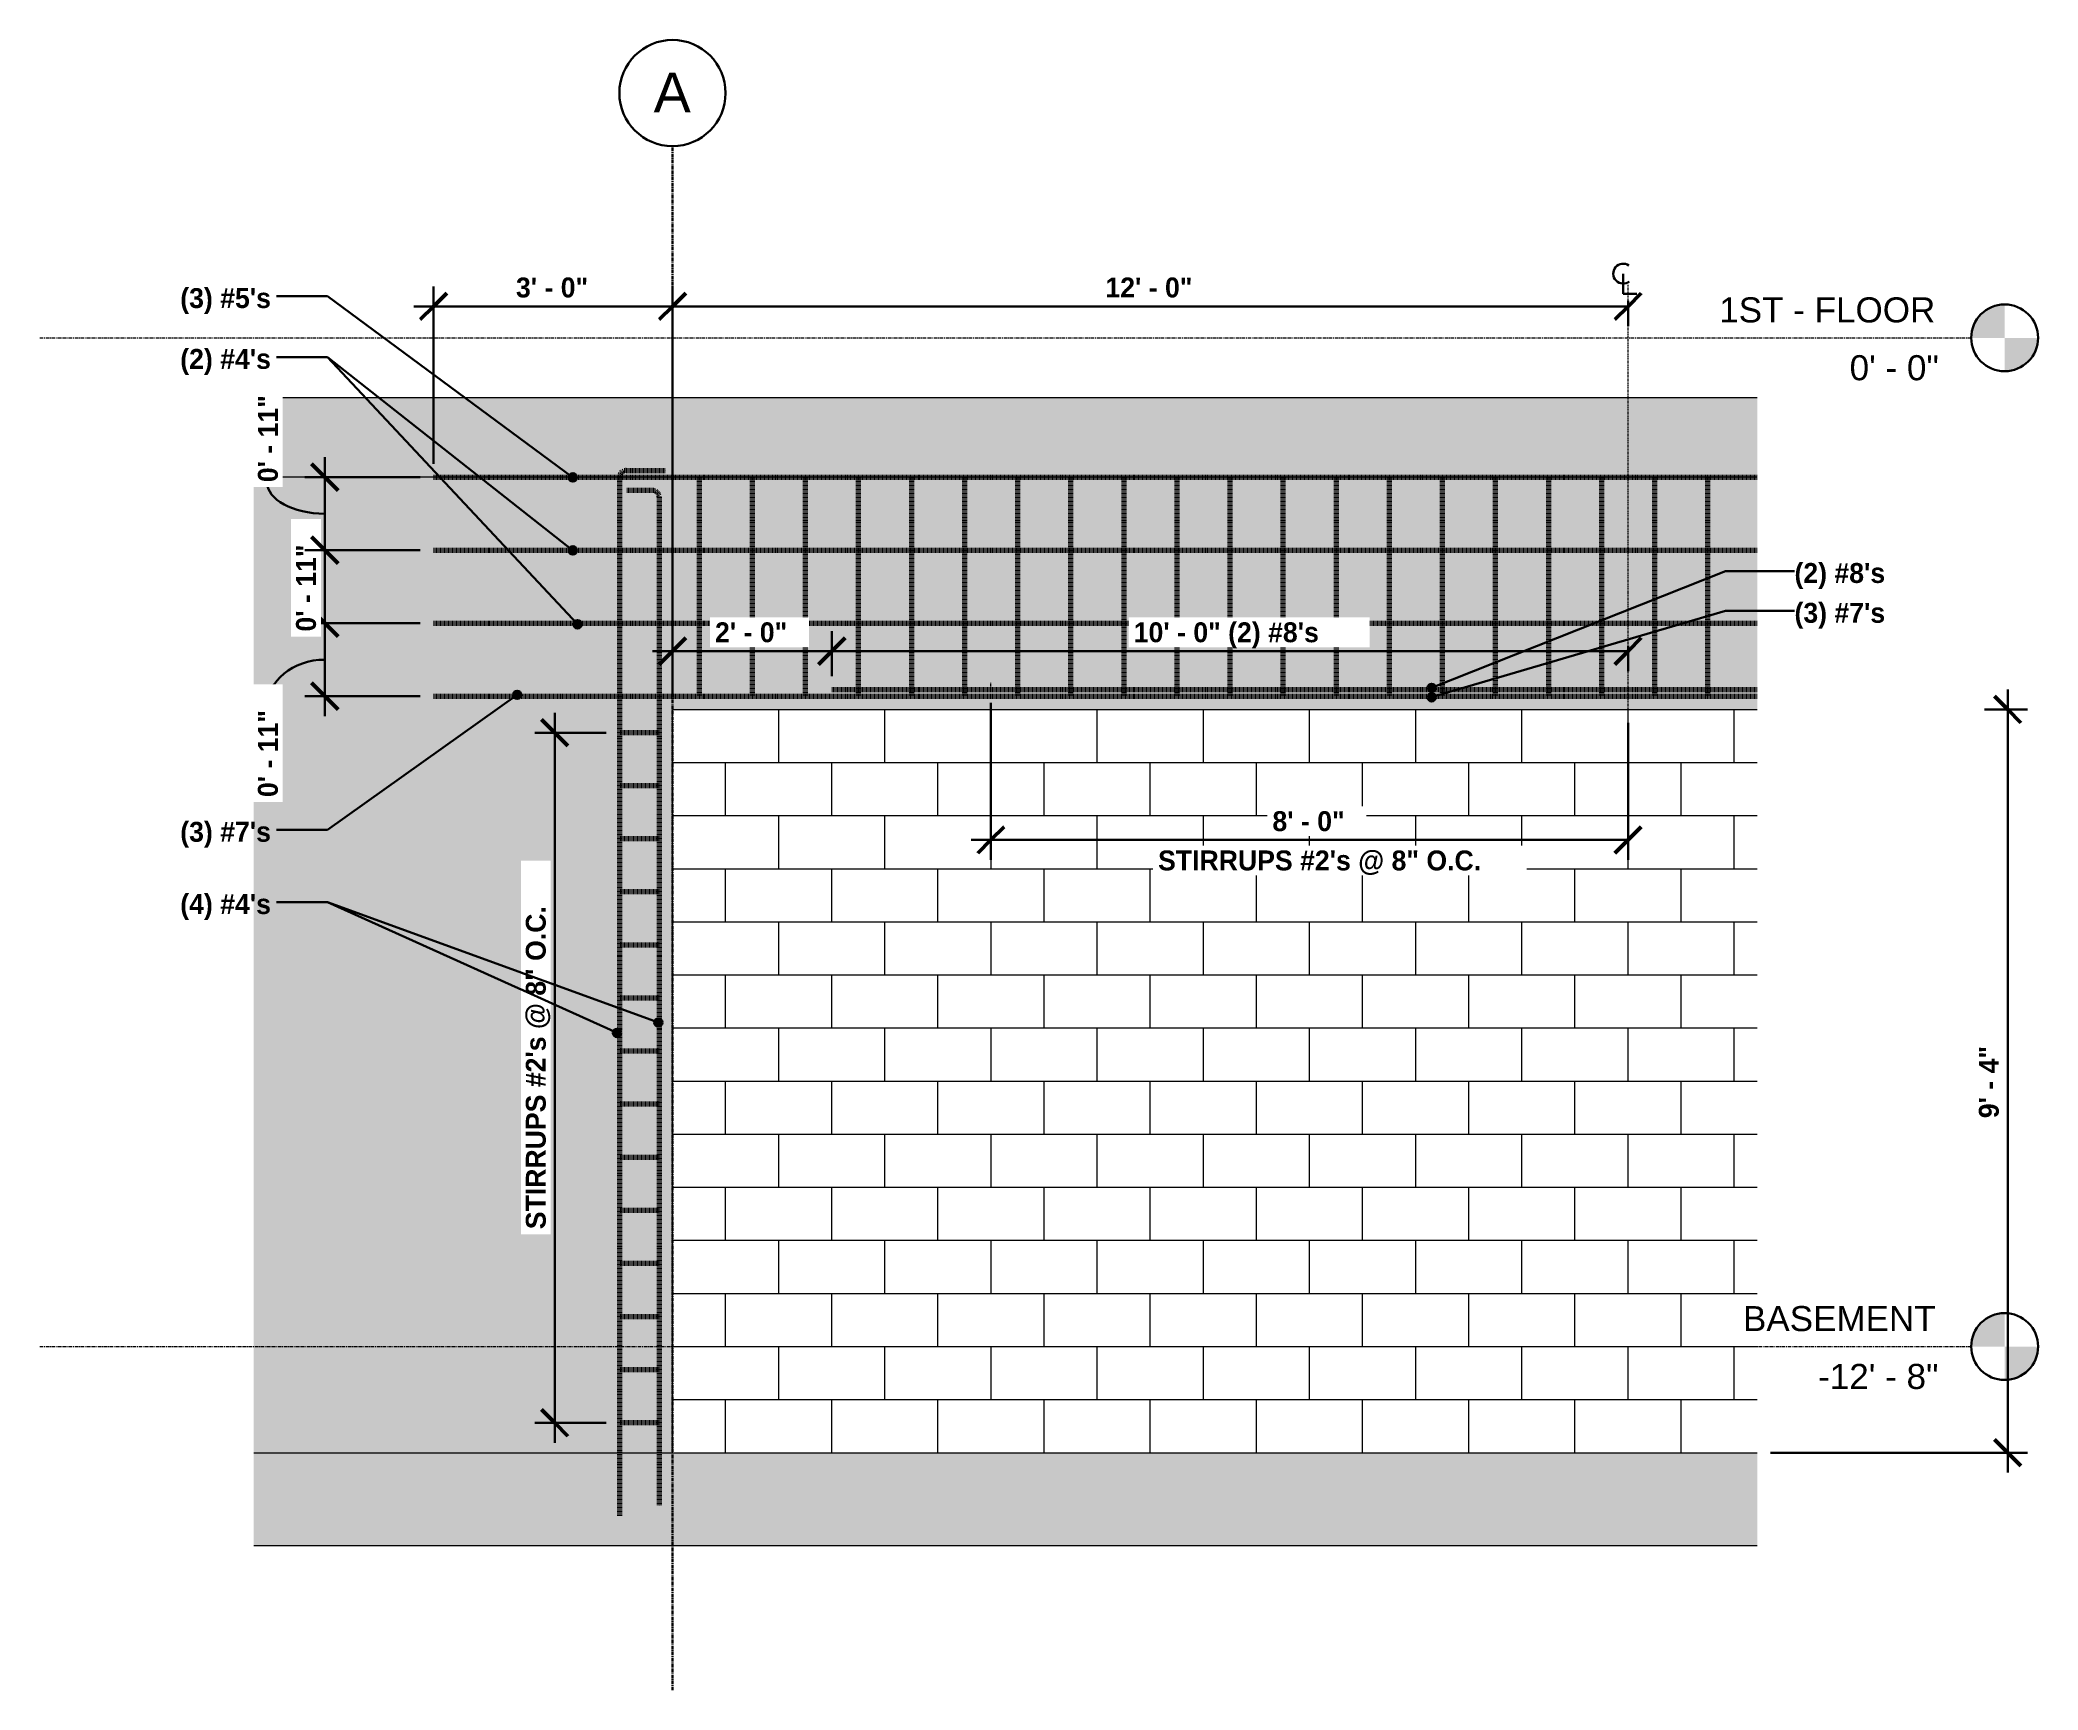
# Model space of a CAD drawing. Header units: inches. Extents: x -11943 to -10128, y -204 to 11732.
# Drawn here: x -11942.5 to -11641.4, y -203.8 to 44.9 of the extents above; entities that cross this region are included whole.
import ezdxf

# ---------------------------------------------------------------- set-up
doc = ezdxf.new("R2010")
doc.units = ezdxf.units.IN
doc.header["$MEASUREMENT"] = 0
for name, pattern in [('Center 1_4_', [0.53125, 0.25, -0.09375, 0.09375, -0.09375]), ('Dash 1_16_', [0.125, 0.0625, -0.0625]), ('Grid Line 1_2_', [0.875, 0.5, -0.125, 0.125, -0.125])]:
    doc.linetypes.add(name, pattern=pattern)
for name, color, linetype, lineweight in [('A-ANNO-DIMS', 211, 'Continuous', 9), ('A-ANNO-DIMS-32', 211, 'Continuous', 9), ('A-ANNO-NOTE', 131, 'Continuous', 30), ('A-DETL', 90, 'Continuous', 9), ('A-DETL-CNTR', 5, 'Center 1_4_', 9), ('A-FLOR-LEVL', 51, 'Continuous', 9), ('A-WALL-PATT', 111, 'Continuous', 18), ('S-FNDN', 32, 'Continuous', 18), ('S-GRID', 1, 'Continuous', 9), ('S-GRID-IDEN', 1, 'Continuous', 30)]:
    doc.layers.add(name, color=color, linetype=linetype, lineweight=lineweight)
doc.styles.add('Arial', font='arial.ttf', dxfattribs={"height": 6})
doc.styles.add('Arial_1', font='arial.ttf', dxfattribs={"height": 3.779528})
doc.styles.add('Century Gothic_B', font='', dxfattribs={"height": 3})
doc.styles.get('Century Gothic_B').set_extended_font_data('Century Gothic', bold=True)
doc.dimstyles.new('OD__1_4__Tol__', dxfattribs={"dimscale": 12, "dimtxt": 3.132505, "dimasz": 0.333333, "dimexe": 0.25, "dimexo": 0.166667, "dimgap": 0.041667, "dimtad": 1, "dimrnd": 0.25, "dimzin": 1, "dimdsep": 46, "dimlunit": 4, "dimtxsty": 'Century Gothic_B', "dimblk1": 'OBLIQUE', "dimblk2": 'OBLIQUE', "dimsah": 1, "dimcen": 0.09, "dimdle": 0.25, "dimazin": 0, "dimtfac": 1, "dimtdec": 4, "dimtix": 1, "dimtmove": 1, "dimatfit": 3, "dimfxl": 1, "dimtvp": 1, "dimtfill": 1, "dimfrac": 2, "dimtolj": 1, "dimtzin": 0, "dimlwd": 30, "dimlwe": 30, "dimarcsym": 2})
doc.dimstyles.new('OD__1_4__Tol___1', dxfattribs={"dimscale": 12, "dimtxt": 3.132505, "dimasz": 0.333333, "dimexe": 0.25, "dimexo": 0.166667, "dimgap": 0.041667, "dimtad": 1, "dimrnd": 0.25, "dimzin": 1, "dimdsep": 46, "dimlunit": 4, "dimtxsty": 'Century Gothic_B', "dimblk1": 'OBLIQUE', "dimblk2": 'OBLIQUE', "dimsah": 1, "dimcen": 0.09, "dimdle": 0.25, "dimazin": 0, "dimtfac": 1, "dimtdec": 4, "dimtix": 1, "dimtmove": 0, "dimatfit": 3, "dimfxl": 1, "dimtvp": 1, "dimtfill": 1, "dimfrac": 2, "dimtolj": 1, "dimtzin": 0, "dimlwd": 30, "dimlwe": 30, "dimarcsym": 2})
pattern_1 = [(50, (-12261.584, 0), (9.180645, -0.80309), [0.96, -10.56]), (355, (-12261.584, 0), (-1.77559, 9.62839), [0.768, -8.448]), (100.451, (-12260.819, -0.067), (7.4051, 8.82464), [0.816, -8.975]), (46.184, (-12261.584, 2.56), (13.66062, -2.1188), [1.44, -15.84]), (96.636, (-12260.446, 2.383), (11.9632, 12.46902), [1.224, -13.462]), (351.184, (-12261.584, 2.56), (11.96333, 12.4688), [1.152, -12.672]), (21, (-12260.304, 1.92), (7.64023, -5.15327), [0.96, -10.56]), (326, (-12260.304, 1.92), (3.11497, 9.282), [0.768, -8.448]), (71.451, (-12259.668, 1.491), (10.75492, 4.12814), [0.816, -8.975]), (37.5, (-12261.584, 0), (0.155151, 4.260964), [0.422, -7.923, 0.422, -8.154, -8.48]), (37.5, (-12261.584, 0), (0.155151, 4.260964), [-16.922, 0.422, -8.058]), (7.5, (-12261.584, 0), (3.366823, 5.04865), [0.422, -4.467, 0.422, -7.731, -3.232]), (7.5, (-12261.584, 0), (3.366823, 5.04865), [-13.043, 0.422, -2.81]), (327.5, (-12264.439, 0), (6.833054, -0.288593), [0.422, -2.778, 0.422, -9.562, -13.248]), (327.5, (-12264.439, 0), (6.833054, -0.288593), [-13.184, 0.422, -12.826]), (317.5, (-12265.719, 0), (7.464926, 1.28143), [0.422, -3.738, 0.422, -6.208, -9.408]), (317.5, (-12265.719, 0), (7.464926, 1.28143), [-10.79, 0.422, -8.986])]

msp = doc.modelspace()

# ---------------------------------------------------------------- texts
at = {"layer": 'A-ANNO-NOTE', "lineweight": 9, "char_height": 3, "width": 17.574, "attachment_point": 1, "style": 'Century Gothic_B'}
for s, insert in [("(3) #5's", (-11921.36558, 7.48902)), ("(2) #8's", (-11678.1058, -33.93425)), ("(3) #7's", (-11678.1058, -39.93425)), ("(3) #7's", (-11921.36558, -72.93195)), ("(4) #4's", (-11921.36558, -83.82767))]:
    msp.add_mtext(s, dxfattribs=dict(at, insert=insert))
at = {"layer": 'A-FLOR-LEVL', "attachment_point": 1, "style": 'Arial_1'}
for s, insert, char_height, width in [('1ST - FLOOR', (-11689.44549, 6.1025), 3.7795276, 40.097), ('0\' - 0"', (-11669.79481, -2.61348), 3.779528, 16.564), ('BASEMENT', (-11685.86754, -145.8975), 3.779528, 35.754), ('-12\' - 8"', (-11674.54442, -154.61348), 3.779528, 22.321)]:
    msp.add_mtext(s, dxfattribs=dict(at, insert=insert, char_height=char_height, width=width))
at = {"layer": 'S-GRID-IDEN', "lineweight": 9, "insert": (-11850.02558, 39.98248), "char_height": 6, "width": 6.767, "attachment_point": 1, "style": 'Arial'}
msp.add_mtext('A', dxfattribs=at)

# ---------------------------------------------------------------- blocks, each defined once
blk = doc.blocks.new('Grid - Grid Head - Circle-1738874-DETAIL - REINFORCING AT SOUTH WALL LINTELS')
at = {"layer": 'S-GRID-IDEN'}
for start, end in [(0, 180), (180, 360)]:
    blk.add_arc((-11847.19, 36.89), 8, start, end, dxfattribs=at)
blk = doc.blocks.new('Level - Extremo inicial de nivel - Círculo-11789-DETAIL - REINFORCING AT SOUTH WALL LINTELS')
at = {"layer": 'A-FLOR-LEVL'}
h = blk.add_hatch(color=256, dxfattribs=at)
edge = h.paths.add_edge_path(flags=0)
edge.add_line((-11646.44, -152), (-11651.48, -152))
edge.add_arc((-11646.44, -152), 5.04, 90, 180, ccw=False)
edge.add_line((-11646.44, -146.96), (-11646.44, -152))
h = blk.add_hatch(color=256, dxfattribs=at)
edge = h.paths.add_edge_path(flags=0)
edge.add_line((-11646.44, -157.04), (-11646.44, -152))
edge.add_line((-11646.44, -152), (-11641.4, -152))
edge.add_arc((-11646.44, -152), 5.04, 270, 360, ccw=False)
at = {"layer": 'A-FLOR-LEVL', "lineweight": 30}
blk.add_circle((-11646.44, -152), 5.04, dxfattribs=at)
blk = doc.blocks.new('DIMBLOCK1-DETAIL - REINFORCING AT SOUTH WALL LINTELS')
at = {"layer": 'A-ANNO-DIMS-32', "lineweight": 50}
for p, q in [((-11899.58, -43), (-11901.58, -41)), ((-11899.58, -43), (-11897.58, -45)), ((-11899.58, -54), (-11901.58, -52)), ((-11899.58, -54), (-11897.58, -56))]:
    blk.add_line(p, q, dxfattribs=at)
at = {"layer": 'A-ANNO-DIMS-32', "lineweight": 30}
for p, q in [((-11885.19, -43), (-11902.58, -43)), ((-11899.58, -57), (-11899.58, -43)), ((-11899.58, -43), (-11885.19, -43)), ((-11885.19, -54), (-11902.58, -54)), ((-11899.58, -54), (-11885.19, -54))]:
    blk.add_line(p, q, dxfattribs=at)
blk.add_ellipse((-11899.58, -55.68), major_axis=(-8.7, 0), ratio=0.825625, start_param=4.712389, end_param=6.283185, dxfattribs=at)
at = {"layer": 'A-ANNO-DIMS-32', "color": 0, "lineweight": 30, "insert": (-11909.66, -69.2), "char_height": 3, "width": 16.2294, "attachment_point": 1, "rotation": 90, "line_spacing_factor": 0.984502, "style": 'Century Gothic_B', "bg_fill": 3, "box_fill_scale": 1.25, "bg_fill_color": 256, "bg_fill_true_color": 13158600, "bg_fill_transparency": 0}
blk.add_mtext('0\' - 11"', dxfattribs=at)
blk = doc.blocks.new('_Oblique')
at = {"color": 0, "linetype": 'ByBlock', "lineweight": -2}
blk.add_line((-0.5, -0.5), (0.5, 0.5), dxfattribs=at)
blk = doc.blocks.new('DIMBLOCK2-DETAIL - REINFORCING AT SOUTH WALL LINTELS')
at = {"layer": 'A-ANNO-DIMS-32', "lineweight": 50}
for p, q in [((-11899.58, -32), (-11901.58, -30)), ((-11899.58, -32), (-11897.58, -34)), ((-11899.58, -43), (-11901.58, -41)), ((-11899.58, -43), (-11897.58, -45))]:
    blk.add_line(p, q, dxfattribs=at)
at = {"layer": 'A-ANNO-DIMS-32', "lineweight": 30}
for p, q in [((-11885.19, -32), (-11902.58, -32)), ((-11899.58, -43), (-11899.58, -32)), ((-11899.58, -32), (-11885.19, -32)), ((-11885.19, -43), (-11902.58, -43)), ((-11899.58, -43), (-11885.19, -43))]:
    blk.add_line(p, q, dxfattribs=at)
at = {"layer": 'A-ANNO-DIMS-32', "color": 0, "lineweight": 30, "insert": (-11903.92, -44.26), "char_height": 3, "width": 16.2294, "attachment_point": 1, "rotation": 90, "line_spacing_factor": 0.984502, "style": 'Century Gothic_B', "bg_fill": 3, "box_fill_scale": 1.25, "bg_fill_color": 256, "bg_fill_true_color": 13158600, "bg_fill_transparency": 0}
blk.add_mtext('0\' - 11"', dxfattribs=at)
blk = doc.blocks.new('DIMBLOCK3-DETAIL - REINFORCING AT SOUTH WALL LINTELS')
at = {"layer": 'A-ANNO-DIMS-32', "lineweight": 30}
for p, q in [((-11899.58, -32), (-11899.58, -18)), ((-11885.19, -21), (-11902.58, -21)), ((-11899.58, -21), (-11885.19, -21)), ((-11885.19, -32), (-11902.58, -32)), ((-11899.58, -32), (-11885.19, -32))]:
    blk.add_line(p, q, dxfattribs=at)
at = {"layer": 'A-ANNO-DIMS-32', "lineweight": 50}
for p, q in [((-11899.58, -21), (-11901.58, -19)), ((-11899.58, -21), (-11897.58, -23)), ((-11899.58, -32), (-11901.58, -30)), ((-11899.58, -32), (-11897.58, -34))]:
    blk.add_line(p, q, dxfattribs=at)
at = {"layer": 'A-ANNO-DIMS-32', "lineweight": 30}
blk.add_ellipse((-11899.58, -21.75), major_axis=(8.7, 0), ratio=0.545922, start_param=3.141593, end_param=4.712389, dxfattribs=at)
at = {"layer": 'A-ANNO-DIMS-32', "color": 0, "lineweight": 30, "insert": (-11909.66, -21.75), "char_height": 3, "width": 16.2294, "attachment_point": 1, "rotation": 90, "line_spacing_factor": 0.984502, "style": 'Century Gothic_B', "bg_fill": 3, "box_fill_scale": 1.25, "bg_fill_color": 256, "bg_fill_true_color": 13158600, "bg_fill_transparency": 0}
blk.add_mtext('0\' - 11"', dxfattribs=at)
blk = doc.blocks.new('DIMBLOCK4-DETAIL - REINFORCING AT SOUTH WALL LINTELS')
at = {"layer": 'A-ANNO-DIMS-32', "lineweight": 30}
for p, q in [((-11883.19, -19), (-11883.19, 7.74)), ((-11847.19, -54), (-11847.19, 7.74)), ((-11886.19, 4.74), (-11847.19, 4.74)), ((-11883.19, 4.74), (-11883.19, -19)), ((-11847.19, 4.74), (-11847.19, -54))]:
    blk.add_line(p, q, dxfattribs=at)
at = {"layer": 'A-ANNO-DIMS-32', "lineweight": 50}
for p, q in [((-11883.19, 4.74), (-11881.19, 6.74)), ((-11847.19, 4.74), (-11845.19, 6.74)), ((-11883.19, 4.74), (-11885.19, 2.74)), ((-11847.19, 4.74), (-11849.19, 2.74))]:
    blk.add_line(p, q, dxfattribs=at)
at = {"layer": 'A-ANNO-DIMS-32', "color": 0, "lineweight": 30, "insert": (-11870.78, 9.09), "char_height": 3, "width": 13.425, "attachment_point": 1, "line_spacing_factor": 0.984502, "style": 'Century Gothic_B', "bg_fill": 3, "box_fill_scale": 1.25, "bg_fill_color": 256, "bg_fill_true_color": 13158600, "bg_fill_transparency": 0}
blk.add_mtext('3\' - 0"', dxfattribs=at)
blk = doc.blocks.new('DIMBLOCK5-DETAIL - REINFORCING AT SOUTH WALL LINTELS')
at = {"layer": 'A-ANNO-DIMS-32', "lineweight": 30}
for p, q in [((-11847.19, -54), (-11847.19, 7.74)), ((-11847.19, 4.74), (-11703.19, 4.74)), ((-11847.19, 4.74), (-11847.19, -54)), ((-11703.19, 5.57), (-11703.19, 1.74)), ((-11703.19, 4.74), (-11703.19, 5.57))]:
    blk.add_line(p, q, dxfattribs=at)
at = {"layer": 'A-ANNO-DIMS-32', "lineweight": 50}
for p, q in [((-11847.19, 4.74), (-11845.19, 6.74)), ((-11703.19, 4.74), (-11701.19, 6.74)), ((-11847.19, 4.74), (-11849.19, 2.74)), ((-11703.19, 4.74), (-11705.19, 2.74))]:
    blk.add_line(p, q, dxfattribs=at)
at = {"layer": 'A-ANNO-DIMS-32', "color": 0, "lineweight": 30, "insert": (-11781.95, 9.09), "char_height": 3, "width": 16.2294, "attachment_point": 1, "line_spacing_factor": 0.984502, "style": 'Century Gothic_B', "bg_fill": 3, "box_fill_scale": 1.25, "bg_fill_color": 256, "bg_fill_true_color": 13158600, "bg_fill_transparency": 0}
blk.add_mtext('12\' - 0"', dxfattribs=at)
blk = doc.blocks.new('DIMBLOCK6-DETAIL - REINFORCING AT SOUTH WALL LINTELS')
at = {"layer": 'A-ANNO-DIMS-32', "lineweight": 30}
for p, q in [((-11799.19, -55), (-11799.19, -78.67)), ((-11799.19, -75.67), (-11799.19, -55)), ((-11703.19, -58), (-11703.19, -78.67)), ((-11703.19, -75.67), (-11703.19, -58)), ((-11802.19, -75.67), (-11703.19, -75.67))]:
    blk.add_line(p, q, dxfattribs=at)
at = {"layer": 'A-ANNO-DIMS-32', "lineweight": 50}
for p, q in [((-11799.19, -75.67), (-11797.19, -73.67)), ((-11703.19, -75.67), (-11701.19, -73.67)), ((-11799.19, -75.67), (-11801.19, -77.67)), ((-11703.19, -75.67), (-11705.19, -77.67))]:
    blk.add_line(p, q, dxfattribs=at)
at = {"layer": 'A-ANNO-DIMS-32', "color": 0, "lineweight": 30, "insert": (-11774.01, -77.25), "char_height": 3, "width": 54.7741, "attachment_point": 1, "line_spacing_factor": 0.984502, "style": 'Century Gothic_B', "bg_fill": 3, "box_fill_scale": 1.25, "bg_fill_color": 256, "bg_fill_true_color": 13158600, "bg_fill_transparency": 0}
blk.add_mtext('STIRRUPS #2\'s @ 8" O.C.', dxfattribs=at)
at = {"layer": 'A-ANNO-DIMS-32', "color": 0, "lineweight": 30, "insert": (-11756.78, -71.33), "char_height": 3, "width": 13.425, "attachment_point": 1, "line_spacing_factor": 0.984502, "style": 'Century Gothic_B', "bg_fill": 3, "box_fill_scale": 1.25, "bg_fill_color": 256, "bg_fill_true_color": 13158600, "bg_fill_transparency": 0}
blk.add_mtext('8\' - 0"', dxfattribs=at)
blk = doc.blocks.new('DIMBLOCK7-DETAIL - REINFORCING AT SOUTH WALL LINTELS')
at = {"layer": 'A-ANNO-DIMS-32', "lineweight": 30}
for p, q in [((-11864.94, -56.5), (-11864.94, -166.5)), ((-11857.19, -59.5), (-11867.94, -59.5)), ((-11864.94, -59.5), (-11857.19, -59.5)), ((-11857.19, -163.5), (-11867.94, -163.5)), ((-11864.94, -163.5), (-11857.19, -163.5))]:
    blk.add_line(p, q, dxfattribs=at)
at = {"layer": 'A-ANNO-DIMS-32', "lineweight": 50}
for p, q in [((-11864.94, -59.5), (-11866.94, -57.5)), ((-11864.94, -59.5), (-11862.94, -61.5)), ((-11864.94, -163.5), (-11866.94, -161.5)), ((-11864.94, -163.5), (-11862.94, -165.5))]:
    blk.add_line(p, q, dxfattribs=at)
at = {"layer": 'A-ANNO-DIMS-32', "color": 0, "lineweight": 30, "insert": (-11869.29, -134.32), "char_height": 3, "width": 54.7741, "attachment_point": 1, "rotation": 90, "line_spacing_factor": 0.984502, "style": 'Century Gothic_B', "bg_fill": 3, "box_fill_scale": 1.25, "bg_fill_color": 256, "bg_fill_true_color": 13158600, "bg_fill_transparency": 0}
blk.add_mtext('STIRRUPS #2\'s @ 8" O.C.', dxfattribs=at)
blk = doc.blocks.new('DIMBLOCK8-DETAIL - REINFORCING AT SOUTH WALL LINTELS')
at = {"layer": 'A-ANNO-DIMS-32', "lineweight": 30}
for p, q in [((-11847.19, -54), (-11847.19, -44.21)), ((-11823.19, -51), (-11823.19, -44.21)), ((-11850.19, -47.21), (-11823.19, -47.21)), ((-11847.19, -47.21), (-11847.19, -54)), ((-11823.19, -47.21), (-11823.19, -51))]:
    blk.add_line(p, q, dxfattribs=at)
at = {"layer": 'A-ANNO-DIMS-32', "lineweight": 50}
for p, q in [((-11847.19, -47.21), (-11849.19, -49.21)), ((-11847.19, -47.21), (-11845.19, -45.21)), ((-11823.19, -47.21), (-11825.19, -49.21)), ((-11823.19, -47.21), (-11821.19, -45.21))]:
    blk.add_line(p, q, dxfattribs=at)
at = {"layer": 'A-ANNO-DIMS-32', "color": 0, "lineweight": 30, "insert": (-11840.78, -42.87), "char_height": 3, "width": 13.425, "attachment_point": 1, "line_spacing_factor": 0.984502, "style": 'Century Gothic_B', "bg_fill": 3, "box_fill_scale": 1.25, "bg_fill_color": 256, "bg_fill_true_color": 13158600, "bg_fill_transparency": 0}
blk.add_mtext('2\' - 0"', dxfattribs=at)
blk = doc.blocks.new('DIMBLOCK9-DETAIL - REINFORCING AT SOUTH WALL LINTELS')
at = {"layer": 'A-ANNO-DIMS-32', "lineweight": 30}
for p, q in [((-11823.19, -51), (-11823.19, -44.21)), ((-11823.19, -47.21), (-11703.19, -47.21)), ((-11823.19, -47.21), (-11823.19, -51)), ((-11703.19, -46.39), (-11703.19, -50.21)), ((-11703.19, -47.21), (-11703.19, -46.39))]:
    blk.add_line(p, q, dxfattribs=at)
at = {"layer": 'A-ANNO-DIMS-32', "lineweight": 50}
for p, q in [((-11823.19, -47.21), (-11825.19, -49.21)), ((-11823.19, -47.21), (-11821.19, -45.21)), ((-11703.19, -47.21), (-11705.19, -49.21)), ((-11703.19, -47.21), (-11701.19, -45.21))]:
    blk.add_line(p, q, dxfattribs=at)
at = {"layer": 'A-ANNO-DIMS-32', "color": 0, "lineweight": 30, "insert": (-11777.68, -42.87), "char_height": 3, "width": 34.7857, "attachment_point": 1, "line_spacing_factor": 0.984502, "style": 'Century Gothic_B', "bg_fill": 3, "box_fill_scale": 1.25, "bg_fill_color": 256, "bg_fill_true_color": 13158600, "bg_fill_transparency": 0}
blk.add_mtext('10\' - 0" (2) #8\'s', dxfattribs=at)
blk = doc.blocks.new('DIMBLOCK10-DETAIL - REINFORCING AT SOUTH WALL LINTELS')
at = {"layer": 'A-ANNO-DIMS-32', "lineweight": 50}
for p, q in [((-11645.98, -56), (-11647.98, -54)), ((-11645.98, -56), (-11643.98, -58)), ((-11645.98, -168), (-11647.98, -166)), ((-11645.98, -168), (-11643.98, -170))]:
    blk.add_line(p, q, dxfattribs=at)
at = {"layer": 'A-ANNO-DIMS-32', "lineweight": 30}
for p, q in [((-11645.98, -53), (-11645.98, -171)), ((-11649.48, -56), (-11642.98, -56)), ((-11645.98, -56), (-11649.48, -56)), ((-11645.98, -168), (-11681.73, -168)), ((-11681.48, -168), (-11642.98, -168))]:
    blk.add_line(p, q, dxfattribs=at)
at = {"layer": 'A-ANNO-DIMS-32', "color": 0, "lineweight": 30, "insert": (-11650.32, -117.59), "char_height": 3, "width": 13.425, "attachment_point": 1, "rotation": 90, "line_spacing_factor": 0.984502, "style": 'Century Gothic_B', "bg_fill": 3, "box_fill_scale": 1.25, "bg_fill_color": 256, "bg_fill_true_color": 13158600, "bg_fill_transparency": 0}
blk.add_mtext('9\' - 4"', dxfattribs=at)
blk = doc.blocks.new('Centerline - Centerline 2-1738121-DETAIL - REINFORCING AT SOUTH WALL LINTELS')
at = {"layer": 'A-ANNO-NOTE'}
for p, q in [((-11703.92, 9.62), (-11703.92, 6.62)), ((-11703.92, 6.62), (-11701.87, 6.62))]:
    blk.add_line(p, q, dxfattribs=at)
blk.add_arc((-11703.92, 9.67), 1.5, 55.7755, 308.0372, dxfattribs=at)

# ---------------------------------------------------------------- hatches: boundary and pattern name
at = {"layer": 'A-ANNO-NOTE'}
h = msp.add_hatch(color=256, dxfattribs=at)
edge = h.paths.add_edge_path(flags=0)
edge.add_arc((-11849.31324, -103.17307), 0.625, 0, 360)
at = {"layer": 'A-WALL-PATT', "lineweight": 9}
h = msp.add_hatch(dxfattribs=at)
h.set_pattern_fill('FP_1', color=256, style=0, pattern_type=2)
h.set_pattern_definition(pattern_1)
h.paths.add_polyline_path([(-11847.1894, -168), (-11847.1894, -56), (-11683.70783, -56), (-11683.70783, -21), (-11910.28127, -21), (-11910.28127, -168)], flags=0)
h = msp.add_hatch(dxfattribs=at)
h.set_pattern_fill('FP_2', color=256, style=0, pattern_type=2)
h.set_pattern_definition([(0, (-11559.189, -176), (0, 8), []), (90, (-11559.189, -176), (-8, 8), [8, -8])])
h.paths.add_polyline_path([(-11683.70783, -168), (-11683.70783, -56), (-11847.1894, -56), (-11847.1894, -168)], flags=0)
at = {"layer": 'S-FNDN'}
msp.add_hatch(color=256, dxfattribs=at).paths.add_polyline_path([(-11847.1894, -21), (-11683.70783, -21), (-11683.70783, -9), (-11910.28127, -9), (-11910.28127, -21)], flags=0)
at = {"layer": 'S-FNDN', "lineweight": 9}
h = msp.add_hatch(dxfattribs=at)
h.set_pattern_fill('FP_1', color=256, style=0, pattern_type=2)
h.set_pattern_definition(pattern_1)
h.paths.add_polyline_path([(-11683.70783, -182), (-11683.70783, -168), (-11910.28127, -168), (-11910.28127, -182)], flags=0)

# ---------------------------------------------------------------- linework, layer by layer
at = {"layer": 'A-ANNO-NOTE'}
for p, q in [((-11899.17823, 6.27508), (-11906.8648, 6.27508)), ((-11899.17823, -2.88843), (-11906.8648, -2.88843)), ((-11899.17823, -2.88843), (-11906.8648, -2.88843)), ((-11688.49431, -35.14819), (-11678.1058, -35.14819)), ((-11688.49431, -41.14819), (-11678.1058, -41.14819)), ((-11899.17823, -74.14588), (-11906.8648, -74.14588)), ((-11899.17823, -85.04161), (-11906.8648, -85.04161)), ((-11899.17823, -85.04161), (-11906.8648, -85.04161))]:
    msp.add_line(p, q, dxfattribs=at)
msp.add_circle((-11849.31324, -103.17307), 0.625, dxfattribs=at)
at = {"layer": 'A-DETL', "linetype": 'Dash 1_16_', "lineweight": 70}
for p, q in [((-11883.1894, -21), (-11683.70783, -21)), ((-11855.1894, -21), (-11855.1894, -177.5)), ((-11854.1894, -20), (-11848.1894, -20)), ((-11843.1894, -21), (-11843.1894, -54)), ((-11835.1894, -21), (-11835.1894, -54)), ((-11827.1894, -21), (-11827.1894, -54)), ((-11819.1894, -21), (-11819.1894, -54)), ((-11811.1894, -21), (-11811.1894, -54)), ((-11803.1894, -21), (-11803.1894, -54)), ((-11795.1894, -21), (-11795.1894, -54)), ((-11787.1894, -21), (-11787.1894, -54)), ((-11779.1894, -21), (-11779.1894, -54)), ((-11771.1894, -21), (-11771.1894, -54)), ((-11763.1894, -21), (-11763.1894, -54)), ((-11755.1894, -21), (-11755.1894, -54)), ((-11747.1894, -21), (-11747.1894, -54)), ((-11739.1894, -21), (-11739.1894, -54)), ((-11731.1894, -21), (-11731.1894, -54)), ((-11723.1894, -21), (-11723.1894, -54)), ((-11715.1894, -21), (-11715.1894, -54)), ((-11707.1894, -21), (-11707.1894, -54)), ((-11699.1894, -21), (-11699.1894, -54)), ((-11691.1894, -21), (-11691.1894, -54)), ((-11850.1894, -23), (-11854.1894, -23)), ((-11849.1894, -24), (-11849.1894, -176)), ((-11883.1894, -32), (-11683.70783, -32)), ((-11883.1894, -43), (-11683.70783, -43)), ((-11883.1894, -54), (-11683.70783, -54)), ((-11823.1894, -53), (-11683.70783, -53)), ((-11849.1894, -59.5), (-11855.1894, -59.5)), ((-11849.1894, -67.5), (-11855.1894, -67.5)), ((-11849.1894, -75.5), (-11855.1894, -75.5)), ((-11849.1894, -83.5), (-11855.1894, -83.5)), ((-11849.1894, -91.5), (-11855.1894, -91.5)), ((-11849.1894, -99.5), (-11855.1894, -99.5)), ((-11849.1894, -107.5), (-11855.1894, -107.5)), ((-11849.1894, -115.5), (-11855.1894, -115.5)), ((-11849.1894, -123.5), (-11855.1894, -123.5)), ((-11849.1894, -131.5), (-11855.1894, -131.5)), ((-11849.1894, -139.5), (-11855.1894, -139.5)), ((-11849.1894, -147.5), (-11855.1894, -147.5)), ((-11849.1894, -155.5), (-11855.1894, -155.5)), ((-11849.1894, -163.5), (-11855.1894, -163.5))]:
    msp.add_line(p, q, dxfattribs=at)
for centre, start, end in [((-11854.1894, -21), 90, 180), ((-11850.1894, -24), 0, 90)]:
    msp.add_arc(centre, 1, start, end, dxfattribs=at)
at = {"layer": 'A-DETL-CNTR'}
for p, q in [((-11703.1894, -56), (-11703.1894, 8)), ((-11799.1894, -53), (-11799.1894, -52))]:
    msp.add_line(p, q, dxfattribs=at)
at = {"layer": 'A-FLOR-LEVL', "linetype": 'Grid Line 1_2_'}
for p, q in [((-11942.50814, 0), (-11651.48334, 0)), ((-11942.50814, -152), (-11651.48334, -152))]:
    msp.add_line(p, q, dxfattribs=at)
at = {"layer": 'S-FNDN'}
for p, q in [((-11910.28127, -9), (-11683.70783, -9)), ((-11683.70783, -21), (-11910.28127, -21)), ((-11847.1894, -168), (-11847.1894, -56)), ((-11847.1894, -56), (-11683.70783, -56))]:
    msp.add_line(p, q, dxfattribs=at)
at = {"layer": 'S-FNDN', "color": 253}
for p, q in [((-11910.28127, -168), (-11683.70783, -168)), ((-11910.28127, -182), (-11683.70783, -182))]:
    msp.add_line(p, q, dxfattribs=at)
at = {"layer": 'S-GRID', "linetype": 'Grid Line 1_2_', "lineweight": 30}
msp.add_line((-11847.1894, -203.76101), (-11847.1894, 28.8865), dxfattribs=at)

# ---------------------------------------------------------------- block references
at = {"layer": 'A-FLOR-LEVL', "lineweight": 30}
for p in [(0, 152), (0, 0)]:
    msp.add_blockref('Level - Extremo inicial de nivel - Círculo-11789-DETAIL - REINFORCING AT SOUTH WALL LINTELS', p, dxfattribs=at)
at = {"layer": 'S-GRID-IDEN'}
msp.add_blockref('Grid - Grid Head - Circle-1738874-DETAIL - REINFORCING AT SOUTH WALL LINTELS', (0, 0), dxfattribs=at)

msp.set_redraw_order([(e.dxf.handle, doc.entitydb.next_handle()) for e in msp.query("TEXT MTEXT ATTDEF DIMENSION ARC_DIMENSION")])  # texts and dimensions are drawn at this point

# ---------------------------------------------------------------- next in the draw order: dimensions: what is measured, and where the dimension line sits
at = {"layer": 'A-ANNO-DIMS', "lineweight": 30}
dim = msp.add_linear_dim(base=(-11899.57736, -43), p1=(-11883.1894, -54), p2=(-11883.1894, -43), angle=90, dimstyle='OD__1_4__Tol__', override={"dimpost": '<>', "dimfxl": 11}, dxfattribs=at)
dim.commit()
dim.dimension.update_dxf_attribs({"geometry": 'DIMBLOCK1-DETAIL - REINFORCING AT SOUTH WALL LINTELS', "text_midpoint": (-11907.65822, -61.09012), "dimtype": 160, "text_rotation": 90})
dim = msp.add_linear_dim(base=(-11645.97706, -168), p1=(-11651.48334, -56), p2=(-11683.48334, -168), angle=90, dimstyle='OD__1_4__Tol___1', override={"dimpost": '<>', "dimfxl": 116.481758}, dxfattribs=at)
dim.commit()
dim.dimension.update_dxf_attribs({"geometry": 'DIMBLOCK10-DETAIL - REINFORCING AT SOUTH WALL LINTELS', "text_midpoint": (-11648.05252, -112)})

# ---------------------------------------------------------------- next in the draw order: dimensions: what is measured, and where the dimension line sits
dim = msp.add_linear_dim(base=(-11899.57736, -32), p1=(-11883.1894, -43), p2=(-11883.1894, -32), angle=90, dimstyle='OD__1_4__Tol___1', override={"dimpost": '<>', "dimfxl": 11}, dxfattribs=at)
dim.commit()
dim.dimension.update_dxf_attribs({"geometry": 'DIMBLOCK2-DETAIL - REINFORCING AT SOUTH WALL LINTELS', "text_midpoint": (-11901.65282, -37.5)})

# ---------------------------------------------------------------- next in the draw order: dimensions: what is measured, and where the dimension line sits
dim = msp.add_linear_dim(base=(-11899.57736, -21), p1=(-11883.1894, -32), p2=(-11883.1894, -21), angle=90, dimstyle='OD__1_4__Tol__', override={"dimpost": '<>', "dimfxl": 11}, dxfattribs=at)
dim.commit()
dim.dimension.update_dxf_attribs({"geometry": 'DIMBLOCK3-DETAIL - REINFORCING AT SOUTH WALL LINTELS', "text_midpoint": (-11907.65822, -13.63753), "dimtype": 160, "text_rotation": 90})

# ---------------------------------------------------------------- next in the draw order: texts
at = {"layer": 'A-ANNO-NOTE', "lineweight": 9, "insert": (-11921.36558, -1.67449), "char_height": 3, "width": 17.574, "attachment_point": 1, "style": 'Century Gothic_B'}
msp.add_mtext("(2) #4's", dxfattribs=at)

# ---------------------------------------------------------------- next in the draw order: dimensions: what is measured, and where the dimension line sits
at = {"layer": 'A-ANNO-DIMS', "lineweight": 30}
dim = msp.add_linear_dim(base=(-11847.1894, 4.74431), p1=(-11883.1894, -21), p2=(-11847.1894, -56), dimstyle='OD__1_4__Tol___1', override={"dimpost": '<>', "dimfxl": 50.209561}, dxfattribs=at)
dim.commit()
dim.dimension.update_dxf_attribs({"geometry": 'DIMBLOCK4-DETAIL - REINFORCING AT SOUTH WALL LINTELS', "text_midpoint": (-11865.1894, 6.81977)})

# ---------------------------------------------------------------- next in the draw order: hatches: boundary and pattern name
at = {"layer": 'A-ANNO-NOTE'}
h = msp.add_hatch(color=256, dxfattribs=at)
edge = h.paths.add_edge_path(flags=0)
edge.add_arc((-11862.22016, -21.03563), 0.625, 0, 360)
h = msp.add_hatch(color=256, dxfattribs=at)
edge = h.paths.add_edge_path(flags=0)
edge.add_arc((-11862.22016, -32.03628), 0.625, 0, 360)
h = msp.add_hatch(color=256, dxfattribs=at)
edge = h.paths.add_edge_path(flags=0)
edge.add_arc((-11861.489, -43.15656), 0.625, 0, 360)
h = msp.add_hatch(color=256, dxfattribs=at)
edge = h.paths.add_edge_path(flags=0)
edge.add_arc((-11870.59414, -53.79417), 0.625, 0, 360)

# ---------------------------------------------------------------- next in the draw order: linework, layer by layer
for p, q in [((-11862.22016, -21.03563), (-11899.17823, 6.27508)), ((-11861.489, -43.15656), (-11899.17823, -2.88843)), ((-11862.22016, -32.03628), (-11899.17823, -2.88843))]:
    msp.add_line(p, q, dxfattribs=at)
for centre in [(-11862.22016, -21.03563), (-11862.22016, -32.03628), (-11861.489, -43.15656), (-11870.59414, -53.79417)]:
    msp.add_circle(centre, 0.625, dxfattribs=at)

# ---------------------------------------------------------------- next in the draw order: dimensions: what is measured, and where the dimension line sits
at = {"layer": 'A-ANNO-DIMS', "lineweight": 30}
dim = msp.add_linear_dim(base=(-11703.1894, 4.74431), p1=(-11847.1894, -56), p2=(-11703.1894, 7.57274), dimstyle='OD__1_4__Tol___1', override={"dimpost": '<>', "dimfxl": 157.408682}, dxfattribs=at)
dim.commit()
dim.dimension.update_dxf_attribs({"geometry": 'DIMBLOCK5-DETAIL - REINFORCING AT SOUTH WALL LINTELS', "text_midpoint": (-11775.1894, 6.81977)})
dim = msp.add_linear_dim(base=(-11864.94103, -163.5), p1=(-11855.1894, -59.5), p2=(-11855.1894, -163.5), angle=90, text='STIRRUPS #2\'s @ 8" O.C.', dimstyle='OD__1_4__Tol___1', override={"dimpost": '<>', "dimfxl": 104}, dxfattribs=at)
dim.commit()
dim.dimension.update_dxf_attribs({"geometry": 'DIMBLOCK7-DETAIL - REINFORCING AT SOUTH WALL LINTELS', "text_midpoint": (-11867.04912, -111.5)})

# ---------------------------------------------------------------- next in the draw order: hatches: boundary and pattern name
at = {"layer": 'A-ANNO-NOTE'}
h = msp.add_hatch(color=256, dxfattribs=at)
edge = h.paths.add_edge_path(flags=0)
edge.add_arc((-11855.5382, -104.73271), 0.625, 0, 360)

# ---------------------------------------------------------------- next in the draw order: linework, layer by layer
for p, q in [((-11870.59414, -53.79417), (-11899.17823, -74.14588)), ((-11849.31324, -103.17307), (-11899.17823, -85.04161)), ((-11855.5382, -104.73271), (-11899.17823, -85.04161))]:
    msp.add_line(p, q, dxfattribs=at)
msp.add_circle((-11855.5382, -104.73271), 0.625, dxfattribs=at)

# ---------------------------------------------------------------- next in the draw order: block references
msp.add_blockref('Centerline - Centerline 2-1738121-DETAIL - REINFORCING AT SOUTH WALL LINTELS', (0, 0), dxfattribs=at)

# ---------------------------------------------------------------- next in the draw order: dimensions: what is measured, and where the dimension line sits
at = {"layer": 'A-ANNO-DIMS', "lineweight": 30}
dim = msp.add_linear_dim(base=(-11823.1894, -47.21474), p1=(-11847.1894, -56), p2=(-11823.1894, -53), dimstyle='OD__1_4__Tol___1', override={"dimpost": '<>', "dimfxl": 24.186773}, dxfattribs=at)
dim.commit()
dim.dimension.update_dxf_attribs({"geometry": 'DIMBLOCK8-DETAIL - REINFORCING AT SOUTH WALL LINTELS', "text_midpoint": (-11835.1894, -45.13928)})
dim = msp.add_linear_dim(base=(-11703.1894, -75.67062), p1=(-11799.1894, -53), p2=(-11703.1894, -56), text='<>\\XSTIRRUPS #2\'s @ 8" O.C.', dimstyle='OD__1_4__Tol___1', override={"dimpost": '<>', "dimfxl": 96.046864}, dxfattribs=at)
dim.commit()
dim.dimension.update_dxf_attribs({"geometry": 'DIMBLOCK6-DETAIL - REINFORCING AT SOUTH WALL LINTELS', "text_midpoint": (-11751.1894, -75.67062)})

# ---------------------------------------------------------------- next in the draw order: hatches: boundary and pattern name
at = {"layer": 'A-ANNO-NOTE'}
h = msp.add_hatch(color=256, dxfattribs=at)
edge = h.paths.add_edge_path(flags=0)
edge.add_arc((-11732.78254, -52.74168), 0.625, 0, 360)
h = msp.add_hatch(color=256, dxfattribs=at)
edge = h.paths.add_edge_path(flags=0)
edge.add_arc((-11732.78254, -54.15596), 0.625, 0, 360)

# ---------------------------------------------------------------- next in the draw order: linework, layer by layer
for p, q in [((-11732.78254, -52.74168), (-11688.49431, -35.14819)), ((-11732.78254, -54.15596), (-11688.49431, -41.14819))]:
    msp.add_line(p, q, dxfattribs=at)
for centre in [(-11732.78254, -52.74168), (-11732.78254, -54.15596)]:
    msp.add_circle(centre, 0.625, dxfattribs=at)

# ---------------------------------------------------------------- next in the draw order: dimensions: what is measured, and where the dimension line sits
at = {"layer": 'A-ANNO-DIMS', "lineweight": 30}
dim = msp.add_linear_dim(base=(-11703.1894, -47.21474), p1=(-11823.1894, -53), p2=(-11703.1894, -44.38631), dimstyle='OD__1_4__Tol___1', override={"dimpost": "<>(2) #8's", "dimfxl": 120.308751}, dxfattribs=at)
dim.commit()
dim.dimension.update_dxf_attribs({"geometry": 'DIMBLOCK9-DETAIL - REINFORCING AT SOUTH WALL LINTELS', "text_midpoint": (-11763.1894, -44.71406)})

doc.saveas('drawing.dxf')
